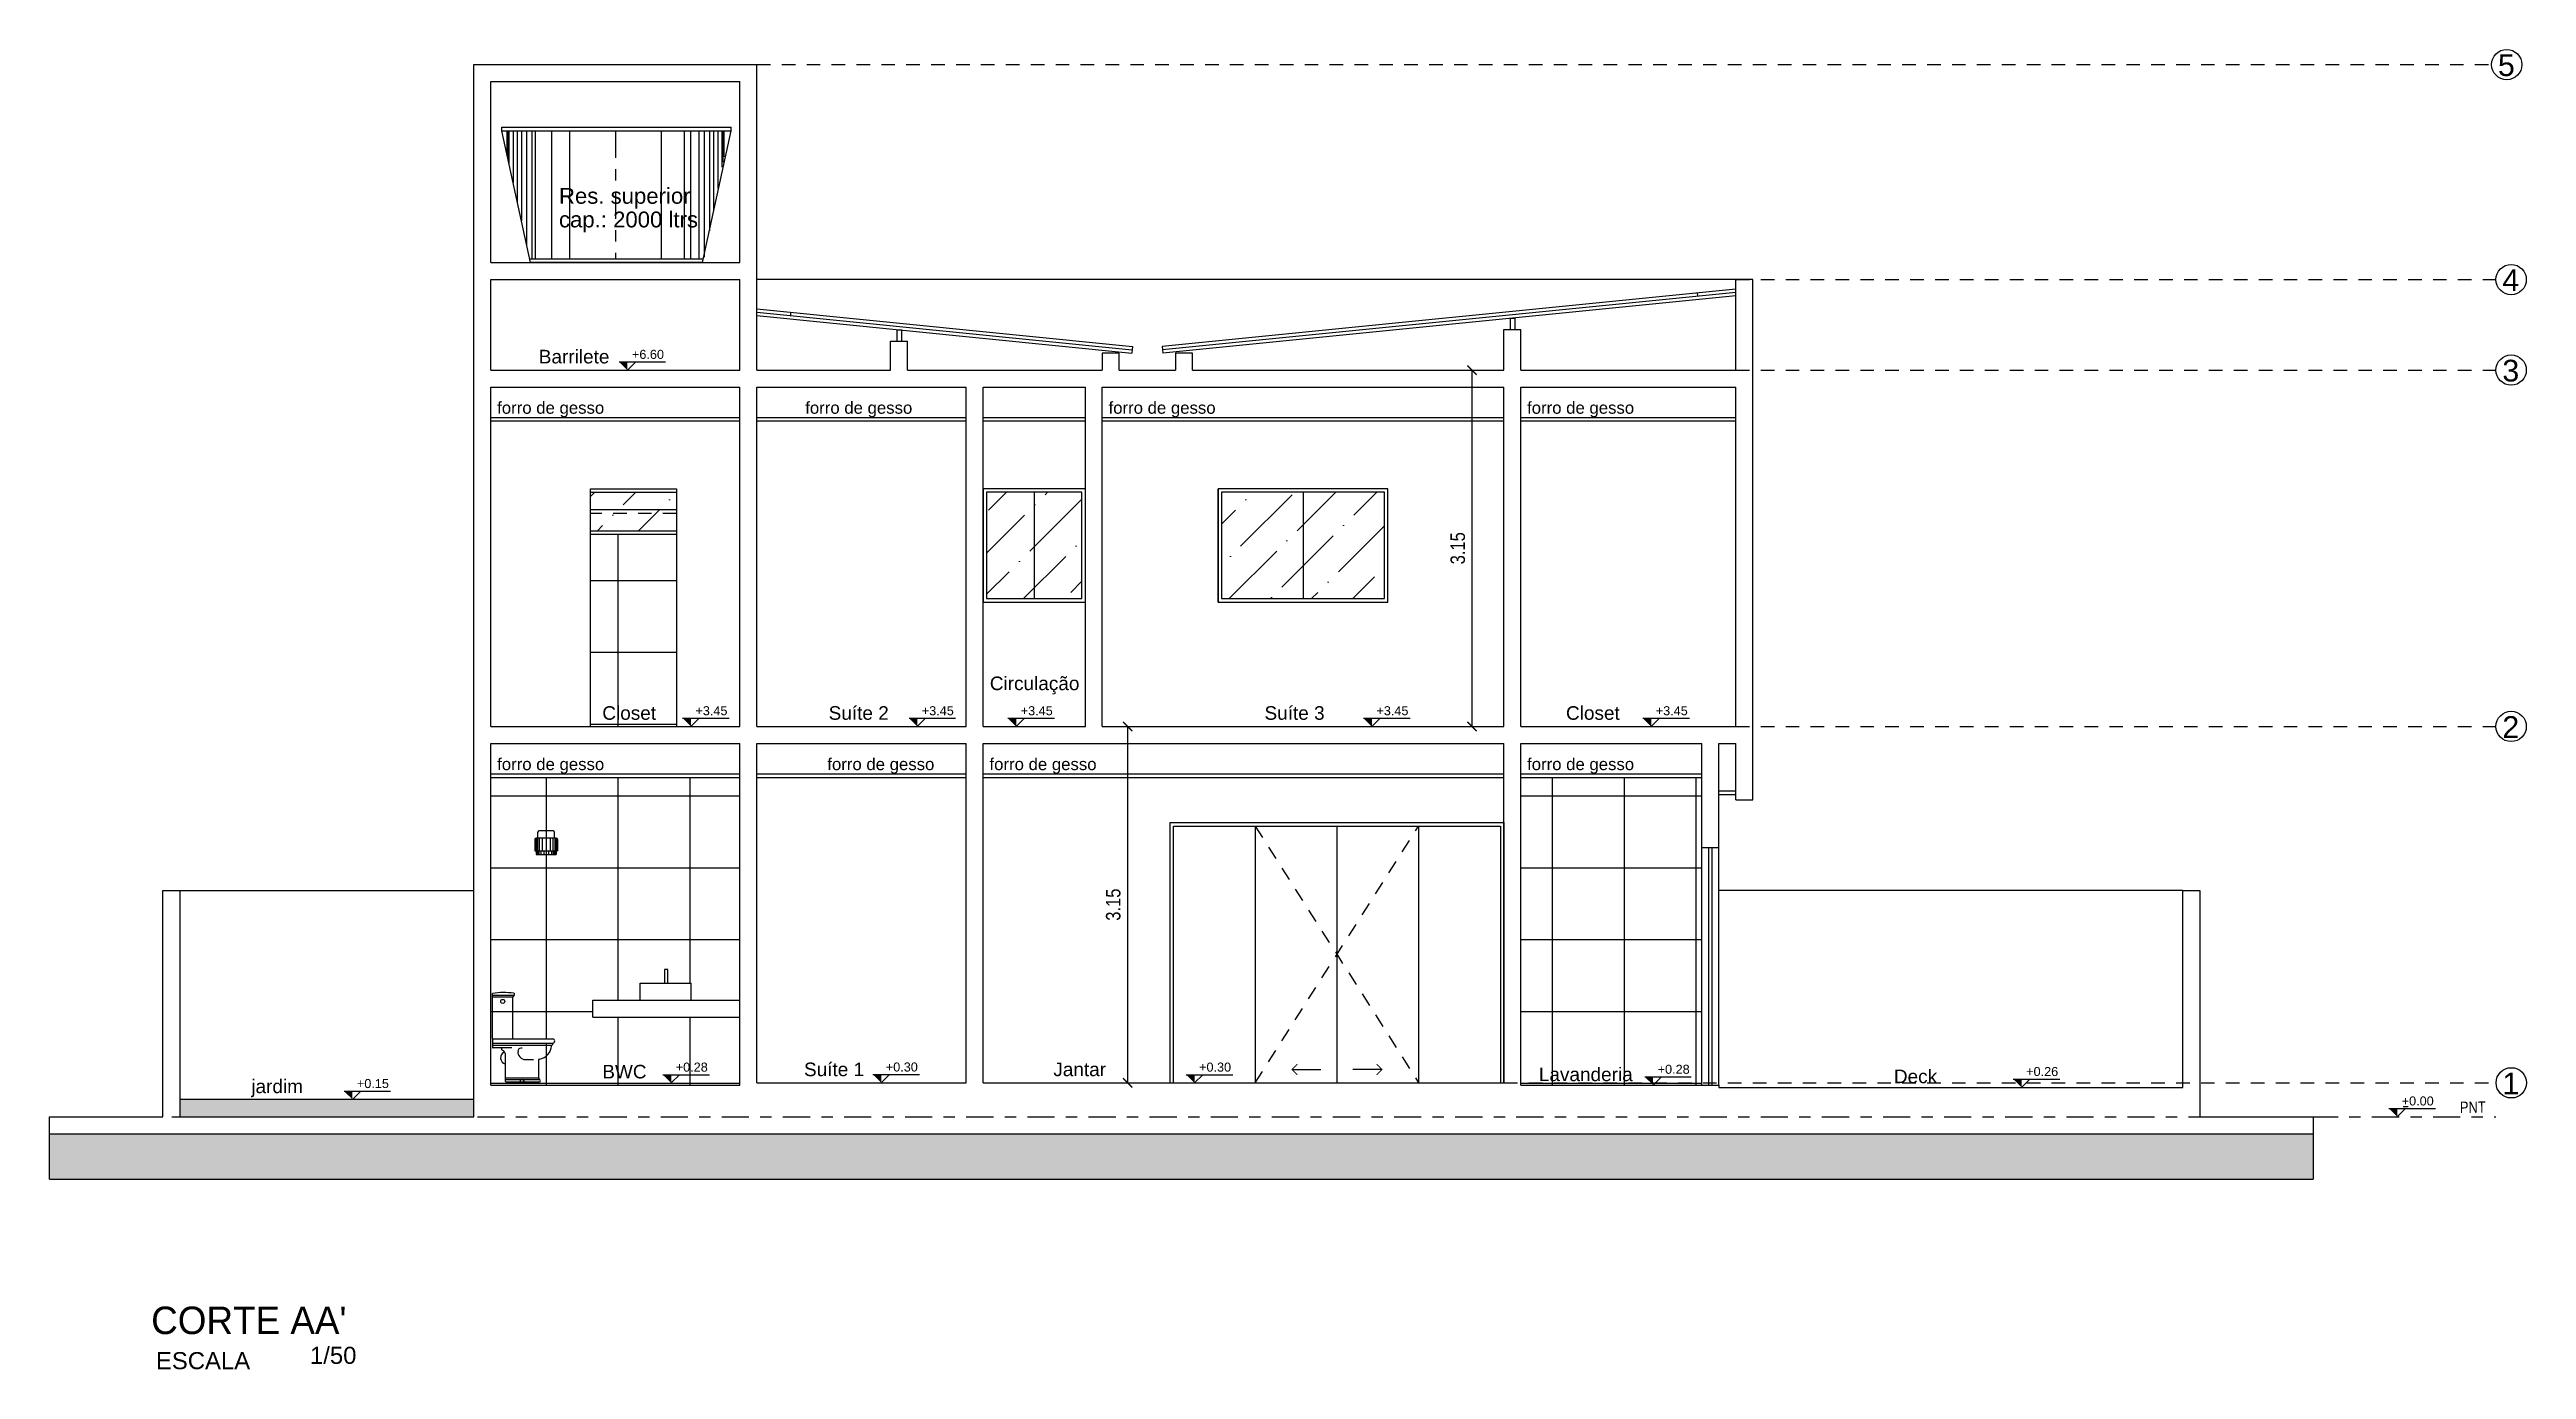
# Model space of a CAD drawing. Header units: millimetres. Extents: x 2150 to 2328, y 1207 to 1262.
# Drawn here: x 2149.67 to 2171.56, y 1227.62 to 1239.28 of the extents above; entities that cross this region are included whole.
import ezdxf

# ---------------------------------------------------------------- set-up
doc = ezdxf.new("R2010")
doc.units = ezdxf.units.MM
doc.header["$LTSCALE"] = 0.01
doc.linetypes.add('ACAD_ISO02W100', pattern=[15, 12, -3])
doc.linetypes.add('ACAD_ISO04W100', pattern=[30, 24, -3, 0, -3])
for name, color, linetype in [('Linha corte', 1, 'ACAD_ISO04W100'), ('LINHAS GERAIS', 7, 'Continuous'), ('LINHAS GERAIS.', 7, 'Continuous'), ('Parede', 210, 'Continuous'), ('PAREDE CORTADA 0.6', 210, 'Continuous'), ('PAREDE-VISTA-02', 163, 'Continuous'), ('PILAR', 3, 'Continuous'), ('texto', 7, 'Continuous'), ('TEXTO-02', 7, 'Continuous')]:
    doc.layers.add(name, color=color, linetype=linetype)
doc.layers.add('LINHA FINA       0.0', color=7, linetype='Continuous', lineweight=0)
doc.styles.add('100-AMBIENTE', font='ARIALN.TTF', dxfattribs={"height": 0.22})
doc.styles.add('ARIAL NARROW', font='ARIALN.TTF')
doc.styles.add('CP', font='swiss.ttf', dxfattribs={"height": 0.12})
doc.styles.add('STYLE1', font='arial.ttf', dxfattribs={"height": 0.35})
doc.styles.add('Utsaah', font='', dxfattribs={"height": 0.147484})
doc.styles.get('Utsaah').set_extended_font_data('Utsaah')
doc.dimstyles.new('1-75', dxfattribs={"dimscale": 75, "dimtxt": 0.0017, "dimasz": 0.0011, "dimexe": 0.02, "dimexo": 0.04, "dimgap": 0.0008, "dimtad": 3, "dimzin": 4, "dimdsep": 46, "dimtxsty": 'ARIAL NARROW', "dimblk": 'ARCHTICK', "dimcen": 0.0013, "dimse1": 1, "dimse2": 1, "dimclrd": 256, "dimclre": 256, "dimclrt": 7, "dimaunit": 1, "dimadec": 1, "dimazin": 0, "dimtfac": 1, "dimtix": 1, "dimtmove": 2, "dimatfit": 3, "dimldrblk": 'SETA', "dimfxl": 0, "dimtolj": 1, "dimtzin": 4, "dimarcsym": 0})
pattern_1 = [(360, (849.7729, 3619.6499), (2e-16, 0.635), []), (90, (849.7729, 3619.6499), (-0.635, 2e-16), [])]

msp = doc.modelspace()

# ---------------------------------------------------------------- texts
at = {"layer": 'LINHAS GERAIS', "style": 'Utsaah'}
msp.add_text("CORTE AA'", height=0.2434, dxfattribs=at).set_placement((2150.571, 1227.928))
at = {"layer": 'LINHAS GERAIS.', "insert": (2170.969, 1229.983), "char_height": 0.1, "width": 1.79122, "attachment_point": 1, "rotation": 0.3453, "style": '100-AMBIENTE'}
msp.add_mtext('PNT', dxfattribs=at)
at = {"layer": 'texto', "style": 'CP'}
for s, p in [('Barrilete', (2153.996, 1236.508)), ('Circulação', (2157.981, 1233.62)), ('Closet', (2154.557, 1233.358)), ('Suíte 2', (2156.557, 1233.358)), ('Suíte 3', (2160.408, 1233.358)), ('Closet', (2163.072, 1233.358)), ('jardim', (2151.456, 1230.058)), ('BWC', (2154.557, 1230.188)), ('Suíte 1', (2156.339, 1230.208)), ('Jantar', (2158.542, 1230.208)), ('Lavanderia', (2162.832, 1230.164)), ('Deck', (2165.969, 1230.146))]:
    msp.add_text(s, height=0.12, dxfattribs=at).set_placement(p)
at = {"layer": 'TEXTO-02', "style": 'STYLE1'}
for s, height, p in [('5', 0.192, (2171.306, 1239.048)), ('4', 0.192, (2171.345, 1237.148)), ('3', 0.192, (2171.345, 1236.348)), ('forro de gesso', 0.10593, (2153.628, 1236.063)), ('forro de gesso', 0.10593, (2156.35, 1236.063)), ('forro de gesso', 0.10593, (2159.03, 1236.063)), ('forro de gesso', 0.10593, (2162.728, 1236.063)), ('2', 0.192, (2171.345, 1233.198)), ('forro de gesso', 0.10593, (2153.628, 1232.913)), ('forro de gesso', 0.10593, (2156.545, 1232.913)), ('forro de gesso', 0.10593, (2157.978, 1232.913)), ('forro de gesso', 0.10593, (2162.728, 1232.913)), ('1', 0.192, (2171.346, 1230.048)), ('ESCALA', 0.151, (2150.613, 1227.618)), ('  1/50', 0.151, (2151.857, 1227.665))]:
    msp.add_text(s, height=height, dxfattribs=at).set_placement(p)
for tag, p in [('+6.60', (2154.819, 1236.548)), ('+3.45', (2155.38, 1233.398)), ('+3.45', (2157.38, 1233.398)), ('+3.45', (2158.254, 1233.398)), ('+3.45', (2161.397, 1233.398)), ('+3.45', (2163.865, 1233.398)), ('+0.15', (2152.389, 1230.103)), ('+0.28', (2155.206, 1230.248)), ('+0.30', (2157.062, 1230.249)), ('+0.30', (2159.83, 1230.248)), ('+0.28', (2163.882, 1230.229)), ('+0.26', (2167.138, 1230.209)), ('+0.00', (2170.456, 1229.949))]:
    msp.add_attdef(tag, p, '0.00', height=0.08, dxfattribs=at)

# ---------------------------------------------------------------- blocks, each defined once
blk = doc.blocks.new('_ArchTick')
at = {"color": 0, "linetype": 'ByBlock', "const_width": 0.15}
blk.add_lwpolyline([(-0.5, -0.5), (0.5, 0.5)], dxfattribs=at)
blk = doc.blocks.new('SETA')
at = {"color": 0}
blk.add_line((0, 0), (-1.5, 0), dxfattribs=at)
at = {"color": 0, "const_width": 0.1}
blk.add_lwpolyline([(-0.57, 0.57), (0, 0), (-0.57, -0.57)], dxfattribs=at)
blk = doc.blocks.new('fbs')
at = {"layer": 'LINHAS GERAIS.'}
for p, q in [((1441.616, 1203.841), (1441.616, 1204.239)), ((1441.806, 1204.219), (1441.616, 1204.219)), ((1441.796, 1204.206), (1441.616, 1204.206)), ((1441.796, 1203.841), (1441.796, 1204.206)), ((1441.802, 1204.21), (1441.806, 1204.219)), ((1441.616, 1203.831), (1441.616, 1203.761)), ((1441.616, 1203.8), (1442.148, 1203.8)), ((1441.616, 1203.78), (1442.138, 1203.78)), ((1441.621, 1203.836), (1441.791, 1203.836)), ((1441.695, 1203.756), (1441.621, 1203.756)), ((1441.787, 1203.756), (1441.695, 1203.756)), ((1441.695, 1203.751), (1441.695, 1203.756)), ((1441.731, 1203.613), (1441.731, 1203.698)), ((1441.791, 1203.836), (1442.148, 1203.836)), ((1442.148, 1203.8), (1442.148, 1203.79)), ((1441.731, 1203.461), (1441.731, 1203.613)), ((1442.021, 1203.49), (1441.731, 1203.49)), ((1442.031, 1203.476), (1441.731, 1203.476)), ((1441.908, 1203.653), (1441.977, 1203.653)), ((1442.021, 1203.646), (1442.021, 1203.49)), ((1441.736, 1203.456), (1442.031, 1203.456))]:
    blk.add_line(p, q, dxfattribs=at)
blk.add_circle((1441.706, 1204.168), 0.0175, dxfattribs=at)
for centre, radius, start, end in [((1441.717, 1203.545), 0.701, 82.7293, 98.2569), ((1441.796, 1204.212), 0.006, 270, 339.5545), ((1441.797, 1204.23), 0.0142, 312.2267, 51.2215), ((1441.653, 1203.717), 0.051, 30.1251, 30.1251), ((1441.621, 1203.841), 0.005, 180, 270), ((1441.621, 1203.831), 0.005, 90, 180), ((1441.621, 1203.761), 0.005, 180, 270), ((1441.745, 1203.67), 0.058, 114.8655, 256.032), ((1441.708, 1203.749), 0.0132, 174.5119, 239.4282), ((1441.68, 1203.691), 0.0516, 37.894, 65.3351), ((1441.68, 1203.691), 0.0516, 4.5586, 37.894), ((1441.791, 1203.841), 0.005, 270, 0), ((1441.911, 1203.723), 0.0702, 173.382, 267.5459), ((1441.871, 1203.725), 0.0312, 75.0966, 168.5927), ((1442.002, 1203.79), 0.137, 281.8866, 355.8585), ((1442.138, 1203.79), 0.01, 270, 0), ((1442.148, 1203.818), 0.018, 270, 90), ((1441.881, 1203.453), 0.0242, 98.9734, 170.7751), ((1441.873, 1203.453), 0.0242, 9.2249, 81.0266), ((1442.032, 1203.646), 0.011, 101.8866, 180), ((1442.017, 1203.477), 0.0139, 358.5559, 73.7774), ((1442.031, 1203.466), 0.01, 0, 90), ((1441.736, 1203.461), 0.005, 180, 270), ((1442.031, 1203.466), 0.01, 270, 0)]:
    blk.add_arc(centre, radius, start, end, dxfattribs=at)
blk = doc.blocks.new('de')
at = {"layer": 'LINHAS GERAIS.', "color": 5}
for p, q in [((2378.517, 1309.542), (2378.487, 1309.542)), ((2378.487, 1307.513), (2378.487, 1309.542)), ((2379.683, 1309.288), (2378.517, 1309.542)), ((2378.517, 1307.513), (2378.517, 1309.542)), ((2379.653, 1309.293), (2379.653, 1307.762)), ((2379.683, 1309.288), (2379.683, 1308.61)), ((2379.683, 1308.61), (2379.683, 1307.768)), ((2379.683, 1307.768), (2378.517, 1307.513)), ((2378.517, 1307.513), (2378.487, 1307.513))]:
    blk.add_line(p, q, dxfattribs=at)
at = {"layer": 'LINHAS GERAIS.', "color": 253}
for p, q in [((2378.517, 1309.477), (2378.747, 1309.477)), ((2378.517, 1309.468), (2378.795, 1309.468)), ((2378.517, 1309.459), (2378.838, 1309.459)), ((2378.517, 1309.422), (2379.027, 1309.422)), ((2378.517, 1309.385), (2379.214, 1309.385)), ((2378.517, 1309.348), (2379.401, 1309.348)), ((2378.517, 1309.302), (2379.634, 1309.302)), ((2378.517, 1309.256), (2379.653, 1309.256)), ((2378.517, 1309.182), (2379.653, 1309.182)), ((2378.517, 1309.126), (2379.653, 1309.126)), ((2378.517, 1308.923), (2379.653, 1308.923)), ((2378.517, 1308.112), (2379.653, 1308.112)), ((2378.517, 1307.953), (2379.653, 1307.953)), ((2378.517, 1307.81), (2379.653, 1307.81)), ((2378.517, 1307.779), (2379.653, 1307.779)), ((2378.517, 1307.733), (2379.525, 1307.733)), ((2378.517, 1307.687), (2379.313, 1307.687)), ((2378.517, 1307.65), (2379.145, 1307.65)), ((2378.517, 1307.613), (2378.976, 1307.613)), ((2378.517, 1307.576), (2378.805, 1307.576)), ((2378.517, 1307.567), (2378.766, 1307.567)), ((2378.517, 1307.558), (2378.723, 1307.558))]:
    blk.add_line(p, q, dxfattribs=at)
at = {"layer": 'LINHAS GERAIS.', "color": 253, "linetype": 'ACAD_ISO04W100'}
blk.add_line((2378.517, 1308.518), (2379.653, 1308.518), dxfattribs=at)
at = {"layer": 'texto', "style": 'CP'}
for s, p in [('Res. superior', (2379.163, 1308.019)), ('cap.: 2000 ltrs', (2379.372, 1308.019))]:
    blk.add_text(s, height=0.14, rotation=90, dxfattribs=at).set_placement(p)
blk = doc.blocks.new('*D485')
at = {"layer": 'Defpoints', "color": 0}
for p in [(2159.252, 1233.299), (2159.198, 1230.149), (2159.252, 1230.149)]:
    blk.add_point(p, dxfattribs=at)
at = {"layer": 'PILAR', "lineweight": -2}
blk.add_line((2159.198, 1233.299), (2159.198, 1230.149), dxfattribs=at)
at = {"layer": 'PILAR', "lineweight": -2, "xscale": 0.0825, "yscale": 0.0825, "zscale": 0.0825}
for p, rotation in [((2159.198, 1233.299), 90), ((2159.198, 1230.149), 270)]:
    blk.add_blockref('_ArchTick', p, dxfattribs=dict(at, rotation=rotation))
at = {"layer": 'PILAR', "color": 7, "insert": (2159.072, 1231.724), "char_height": 0.1275, "attachment_point": 5, "rotation": 90, "style": 'ARIAL NARROW'}
blk.add_mtext('\\A1;3.15', dxfattribs=at)
blk = doc.blocks.new('*D486')
at = {"layer": 'Defpoints', "color": 0}
for p in [(2160.46, 1236.449), (2160.46, 1233.299), (2162.241, 1233.299)]:
    blk.add_point(p, dxfattribs=at)
at = {"layer": 'PILAR', "lineweight": -2}
blk.add_line((2162.241, 1236.449), (2162.241, 1233.299), dxfattribs=at)
at = {"layer": 'PILAR', "lineweight": -2, "xscale": 0.0825, "yscale": 0.0825, "zscale": 0.0825}
for p, rotation in [((2162.241, 1236.449), 90), ((2162.241, 1233.299), 270)]:
    blk.add_blockref('_ArchTick', p, dxfattribs=dict(at, rotation=rotation))
at = {"layer": 'PILAR', "color": 7, "insert": (2162.116, 1234.874), "char_height": 0.1275, "attachment_point": 5, "rotation": 90, "style": 'ARIAL NARROW'}
blk.add_mtext('\\A1;3.15', dxfattribs=at)

# ---------------------------------------------------------------- dimensions: what is measured, and where the dimension line sits
at = {"layer": 'PILAR'}
for base, p1, p2, picture, middle in [((2162.241, 1233.299), (2160.46, 1236.449), (2160.46, 1233.299), '*D486', (2162.116, 1234.874)), ((2159.198, 1230.149), (2159.252, 1233.299), (2159.252, 1230.149), '*D485', (2159.072, 1231.724))]:
    dim = msp.add_linear_dim(base=base, p1=p1, p2=p2, angle=90, dimstyle='1-75', dxfattribs=at)
    dim.commit()
    dim.dimension.update_dxf_attribs({"geometry": picture, "text_midpoint": middle})

# ---------------------------------------------------------------- hatches: boundary and pattern name
at = {"layer": 'LINHA FINA       0.0'}
h = msp.add_hatch(dxfattribs=at)
h.set_pattern_fill('ANSI36', color=252, scale=0.081)
h.set_pattern_definition([(45, (-30.14309, 43.63757), (0.13638764, 0.500088013), [0.6429375, -0.1285875, 0, -0.1285875])])
h.paths.add_polyline_path([(2155.213, 1235.369), (2154.453, 1235.369), (2154.453, 1235.214), (2155.213, 1235.214)])
h.paths.add_polyline_path([(2155.213, 1235.214), (2154.453, 1235.214), (2154.453, 1235.182), (2155.213, 1235.182)])
h.paths.add_polyline_path([(2155.213, 1235.182), (2154.453, 1235.182), (2154.453, 1235.029), (2155.213, 1235.029)])
h.paths.add_polyline_path([(2158.795, 1235.369), (2157.953, 1235.369), (2157.953, 1234.429), (2158.795, 1234.429)])
h.paths.add_polyline_path([(2160.749, 1235.369), (2160.029, 1235.369), (2160.029, 1234.429), (2160.749, 1234.429)])
h.paths.add_polyline_path([(2161.469, 1235.369), (2160.749, 1235.369), (2160.749, 1234.429), (2161.469, 1234.429)])
at = {"layer": 'LINHAS GERAIS'}
h = msp.add_hatch(dxfattribs=at)
h.set_pattern_fill('NET', color=252, scale=0.2)
h.set_pattern_definition(pattern_1)
h.paths.add_polyline_path([(2155.213, 1234.999), (2154.453, 1234.999), (2154.453, 1233.299), (2155.213, 1233.299)])
h.paths.add_polyline_path([(2154.525, 1233.323), (2155.063, 1233.323), (2155.063, 1233.512), (2154.525, 1233.512)], flags=24)
h = msp.add_hatch(dxfattribs=at)
h.set_pattern_fill('NET', color=252, scale=0.2)
h.set_pattern_definition(pattern_1)
h.paths.add_polyline_path([(2153.573, 1232.849), (2153.573, 1230.129), (2155.773, 1230.129), (2155.773, 1230.729), (2154.473, 1230.729), (2154.473, 1230.879), (2154.892, 1230.879), (2154.892, 1231.029), (2155.107, 1231.029), (2155.107, 1231.15), (2155.136, 1231.15), (2155.136, 1231.029), (2155.342, 1231.029), (2155.342, 1230.879), (2155.773, 1230.879), (2155.773, 1232.849)])
h.paths.add_polyline_path([(2153.592, 1230.537, 0.414214), (2153.587, 1230.532), (2153.587, 1230.501), (2154.119, 1230.501, 1), (2154.119, 1230.537), (2153.762, 1230.537)], flags=16)
h.paths.add_polyline_path([(2153.772, 1230.917, -0.612151), (2153.767, 1230.907), (2153.587, 1230.907), (2153.587, 1230.94, -0.062452), (2153.762, 1230.943, -1.072879)], flags=16)
h.paths.add_polyline_path([(2155.186, 1230.226), (2155.509, 1230.226), (2155.509, 1230.348), (2155.186, 1230.348)], flags=24)
h.paths.add_polyline_path([(2154.525, 1230.153), (2154.969, 1230.153), (2154.969, 1230.342), (2154.525, 1230.342)], flags=24)
h = msp.add_hatch(dxfattribs=at)
h.set_pattern_fill('NET', color=252, scale=0.2)
h.set_pattern_definition(pattern_1)
h.paths.add_polyline_path([(2162.673, 1230.129), (2164.273, 1230.129), (2164.273, 1232.229), (2164.273, 1232.849), (2162.673, 1232.849)])
h.paths.add_polyline_path([(2163.862, 1230.207), (2164.185, 1230.207), (2164.185, 1230.329), (2163.862, 1230.329)], flags=24)
h.paths.add_polyline_path([(2162.801, 1230.13), (2163.681, 1230.13), (2163.681, 1230.314), (2162.801, 1230.314)], flags=24)
h = msp.add_hatch(color=94, dxfattribs=at)
h.dxf.hatch_style = 1
h.paths.add_polyline_path([(2153.423, 1229.849), (2153.423, 1230.003), (2150.823, 1230.003), (2150.823, 1229.849)])
h = msp.add_hatch(color=9, dxfattribs=at)
h.dxf.hatch_style = 1
h.paths.add_polyline_path([(2169.673, 1229.299), (2169.673, 1229.699), (2149.673, 1229.699), (2149.673, 1229.299)])

# ---------------------------------------------------------------- linework, layer by layer
for p, q in [((2154.706, 1236.521), (2155.116, 1236.521)), ((2154.779, 1236.448), (2154.852, 1236.521)), ((2155.267, 1233.371), (2155.677, 1233.371)), ((2155.34, 1233.298), (2155.413, 1233.371)), ((2157.267, 1233.371), (2157.677, 1233.371)), ((2157.34, 1233.298), (2157.413, 1233.371)), ((2158.14, 1233.371), (2158.551, 1233.371)), ((2158.214, 1233.298), (2158.287, 1233.371)), ((2161.283, 1233.371), (2161.694, 1233.371)), ((2161.357, 1233.298), (2161.43, 1233.371)), ((2163.752, 1233.371), (2164.162, 1233.371)), ((2163.825, 1233.298), (2163.898, 1233.371)), ((2155.092, 1230.221), (2155.503, 1230.221)), ((2155.166, 1230.148), (2155.239, 1230.221)), ((2156.948, 1230.222), (2157.359, 1230.222)), ((2157.022, 1230.149), (2157.095, 1230.222)), ((2159.717, 1230.221), (2160.127, 1230.221)), ((2159.79, 1230.148), (2159.863, 1230.221)), ((2163.768, 1230.202), (2164.179, 1230.202)), ((2163.842, 1230.129), (2163.915, 1230.202)), ((2167.024, 1230.182), (2167.435, 1230.182)), ((2167.097, 1230.109), (2167.171, 1230.182)), ((2152.275, 1230.076), (2152.686, 1230.076)), ((2152.349, 1230.003), (2152.422, 1230.076)), ((2170.343, 1229.922), (2170.753, 1229.922)), ((2170.416, 1229.849), (2170.489, 1229.922))]:
    msp.add_line(p, q)
for points in [[(2154.779, 1236.448), (2154.779, 1236.521), (2154.706, 1236.521)], [(2155.34, 1233.298), (2155.34, 1233.371), (2155.267, 1233.371)], [(2157.34, 1233.298), (2157.34, 1233.371), (2157.267, 1233.371)], [(2158.214, 1233.298), (2158.214, 1233.371), (2158.14, 1233.371)], [(2161.357, 1233.298), (2161.357, 1233.371), (2161.283, 1233.371)], [(2163.825, 1233.298), (2163.825, 1233.371), (2163.752, 1233.371)], [(2155.166, 1230.148), (2155.166, 1230.221), (2155.092, 1230.221)], [(2157.022, 1230.149), (2157.022, 1230.222), (2156.948, 1230.222)], [(2159.79, 1230.148), (2159.79, 1230.221), (2159.717, 1230.221)], [(2163.842, 1230.129), (2163.842, 1230.202), (2163.768, 1230.202)], [(2167.097, 1230.109), (2167.097, 1230.182), (2167.024, 1230.182)], [(2152.349, 1230.003), (2152.349, 1230.076), (2152.275, 1230.076)], [(2170.416, 1229.849), (2170.416, 1229.922), (2170.343, 1229.922)]]:
    msp.add_solid(points)
at = {"layer": 'Linha corte'}
msp.add_line((2149.673, 1229.849), (2171.289, 1229.849), dxfattribs=at)
at = {"layer": 'LINHAS GERAIS', "linetype": 'ACAD_ISO02W100'}
for p, q in [((2155.923, 1239.149), (2171.25, 1239.149)), ((2164.573, 1237.249), (2171.289, 1237.249)), ((2164.573, 1236.449), (2171.289, 1236.449)), ((2155.213, 1235.182), (2154.453, 1235.182)), ((2164.573, 1233.299), (2171.289, 1233.299)), ((2160.325, 1230.149), (2161.77, 1232.419)), ((2160.325, 1232.419), (2161.77, 1230.149)), ((2162.523, 1230.149), (2171.29, 1230.149))]:
    msp.add_line(p, q, dxfattribs=at)
at = {"layer": 'LINHAS GERAIS'}
for p, q in [((2164.573, 1237.249), (2155.923, 1237.249)), ((2155.923, 1236.99), (2159.243, 1236.658)), ((2155.923, 1236.96), (2159.24, 1236.628)), ((2156.223, 1236.93), (2156.223, 1236.96)), ((2164.573, 1237.165), (2159.503, 1236.658)), ((2164.573, 1237.135), (2159.506, 1236.628)), ((2164.573, 1237.105), (2159.509, 1236.599)), ((2164.231, 1237.131), (2164.234, 1237.101)), ((2155.923, 1236.93), (2159.237, 1236.599)), ((2159.243, 1236.658), (2159.237, 1236.599)), ((2159.503, 1236.658), (2159.509, 1236.599)), ((2153.573, 1236.029), (2155.773, 1236.029)), ((2153.573, 1235.999), (2155.773, 1235.999)), ((2155.923, 1236.029), (2157.773, 1236.029)), ((2155.923, 1235.999), (2157.773, 1235.999)), ((2157.923, 1236.029), (2158.825, 1236.029)), ((2157.923, 1235.999), (2158.825, 1235.999)), ((2158.975, 1236.029), (2162.523, 1236.029)), ((2158.975, 1235.999), (2162.523, 1235.999)), ((2162.673, 1236.029), (2164.573, 1236.029)), ((2162.673, 1235.999), (2164.573, 1235.999)), ((2154.453, 1233.299), (2154.453, 1235.399)), ((2154.453, 1235.399), (2155.213, 1235.399)), ((2154.453, 1235.369), (2155.213, 1235.369)), ((2155.213, 1235.214), (2154.453, 1235.214)), ((2155.213, 1235.399), (2155.213, 1233.299)), ((2158.374, 1235.369), (2158.374, 1234.429)), ((2159.999, 1234.399), (2159.999, 1235.399)), ((2160.749, 1235.369), (2160.749, 1234.429)), ((2161.499, 1234.399), (2161.499, 1235.399)), ((2154.453, 1235.029), (2155.213, 1235.029)), ((2154.453, 1234.999), (2155.213, 1234.999)), ((2159.573, 1230.149), (2159.573, 1232.449)), ((2159.573, 1232.449), (2162.523, 1232.449)), ((2160.325, 1232.419), (2160.325, 1230.149)), ((2161.048, 1232.419), (2161.048, 1230.149)), ((2161.77, 1232.419), (2161.77, 1230.149)), ((2164.273, 1230.129), (2164.273, 1232.229)), ((2164.333, 1230.129), (2164.333, 1232.229)), ((2164.363, 1230.129), (2164.363, 1232.229)), ((2164.423, 1230.129), (2164.423, 1232.229)), ((2150.823, 1231.849), (2153.423, 1231.849)), ((2168.523, 1231.849), (2164.423, 1231.849)), ((2154.473, 1230.729), (2154.473, 1230.879)), ((2154.473, 1230.879), (2155.773, 1230.879)), ((2154.892, 1231.029), (2155.342, 1231.029)), ((2154.892, 1230.879), (2154.892, 1231.029)), ((2155.342, 1230.879), (2155.342, 1231.029)), ((2154.473, 1230.729), (2155.773, 1230.729)), ((2153.423, 1230.003), (2150.823, 1230.003)), ((2170.47, 1229.94), (2170.512, 1229.94))]:
    msp.add_line(p, q, dxfattribs=at)
at = {"layer": 'LINHAS GERAIS', "color": 16}
for points in [[(2157.158, 1236.802), (2157.158, 1236.705), (2157.204, 1236.705), (2157.204, 1236.802)], [(2162.578, 1236.904), (2162.578, 1236.807), (2162.623, 1236.807), (2162.623, 1236.904)]]:
    msp.add_lwpolyline(points, close=True, dxfattribs=at)
at = {"layer": 'LINHAS GERAIS'}
for points in [[(2157.923, 1235.399), (2157.923, 1234.399), (2158.825, 1234.399), (2158.825, 1235.399)], [(2157.953, 1235.369), (2157.953, 1234.429), (2158.795, 1234.429), (2158.795, 1235.369)], [(2159.999, 1235.399), (2159.999, 1234.399), (2161.499, 1234.399), (2161.499, 1235.399)], [(2160.029, 1235.369), (2160.029, 1234.429), (2161.469, 1234.429), (2161.469, 1235.369)], [(2155.107, 1231.15), (2155.107, 1231.029), (2155.136, 1231.029), (2155.136, 1231.15)]]:
    msp.add_lwpolyline(points, close=True, dxfattribs=at)
for points in [[(2159.573, 1230.149), (2159.573, 1232.449), (2162.523, 1232.449), (2162.523, 1230.149)], [(2159.603, 1230.149), (2159.603, 1232.419), (2162.493, 1232.419), (2162.493, 1230.149)]]:
    msp.add_lwpolyline(points, dxfattribs=at)
at = {"layer": 'LINHAS GERAIS.'}
for p, q in [((2153.986, 1232.312), (2153.986, 1232.363)), ((2154.123, 1232.376), (2153.998, 1232.376)), ((2154.136, 1232.312), (2154.136, 1232.363)), ((2153.961, 1232.3), (2153.961, 1232.2)), ((2153.961, 1232.2), (2154.161, 1232.2)), ((2153.964, 1232.308), (2153.964, 1232.2)), ((2153.968, 1232.311), (2153.968, 1232.2)), ((2154.148, 1232.312), (2153.973, 1232.312)), ((2153.973, 1232.2), (2153.973, 1232.166)), ((2153.973, 1232.166), (2154.148, 1232.166)), ((2153.975, 1232.312), (2153.975, 1232.2)), ((2153.977, 1232.2), (2153.977, 1232.166)), ((2153.981, 1232.2), (2153.981, 1232.166)), ((2153.984, 1232.312), (2153.984, 1232.2)), ((2153.988, 1232.2), (2153.988, 1232.166)), ((2153.997, 1232.2), (2153.997, 1232.166)), ((2154, 1232.312), (2154, 1232.2)), ((2154.013, 1232.2), (2154.013, 1232.166)), ((2154.027, 1232.312), (2154.027, 1232.2)), ((2154.04, 1232.2), (2154.04, 1232.166)), ((2154.082, 1232.2), (2154.082, 1232.166)), ((2154.095, 1232.312), (2154.095, 1232.2)), ((2154.108, 1232.2), (2154.108, 1232.166)), ((2154.121, 1232.312), (2154.121, 1232.2)), ((2154.124, 1232.2), (2154.124, 1232.166)), ((2154.133, 1232.2), (2154.133, 1232.166)), ((2154.137, 1232.312), (2154.137, 1232.2)), ((2154.14, 1232.2), (2154.14, 1232.166)), ((2154.144, 1232.2), (2154.144, 1232.166)), ((2154.146, 1232.312), (2154.146, 1232.2)), ((2154.148, 1232.2), (2154.148, 1232.166)), ((2154.153, 1232.311), (2154.153, 1232.2)), ((2154.157, 1232.308), (2154.157, 1232.2)), ((2154.161, 1232.3), (2154.161, 1232.2))]:
    msp.add_line(p, q, dxfattribs=at)
for centre, start, end in [((2153.998, 1232.363), 90, 180), ((2154.123, 1232.363), 0, 90), ((2153.973, 1232.3), 90, 180), ((2154.148, 1232.3), 0, 90)]:
    msp.add_arc(centre, 0.0125, start, end, dxfattribs=at)
at = {"layer": 'Parede'}
for p, q in [((2153.423, 1239.149), (2155.923, 1239.149)), ((2155.923, 1236.449), (2155.923, 1239.149)), ((2153.573, 1238.999), (2155.773, 1238.999)), ((2155.773, 1237.399), (2155.773, 1238.999)), ((2153.573, 1237.399), (2155.773, 1237.399)), ((2153.573, 1237.249), (2155.773, 1237.249)), ((2155.773, 1236.449), (2155.773, 1237.249)), ((2164.573, 1236.449), (2164.573, 1237.249)), ((2164.723, 1237.249), (2164.573, 1237.249)), ((2164.723, 1232.649), (2164.723, 1237.249)), ((2162.523, 1236.449), (2162.523, 1236.807)), ((2162.523, 1236.807), (2162.673, 1236.807)), ((2162.673, 1236.449), (2162.673, 1236.807)), ((2157.103, 1236.449), (2157.103, 1236.705)), ((2157.103, 1236.705), (2157.253, 1236.705)), ((2157.253, 1236.449), (2157.253, 1236.705)), ((2159.123, 1236.599), (2158.973, 1236.599)), ((2158.973, 1236.599), (2158.973, 1236.449)), ((2159.123, 1236.449), (2159.123, 1236.599)), ((2159.773, 1236.599), (2159.623, 1236.599)), ((2159.623, 1236.599), (2159.623, 1236.449)), ((2159.773, 1236.449), (2159.773, 1236.599)), ((2153.573, 1236.449), (2155.773, 1236.449)), ((2153.573, 1236.299), (2155.773, 1236.299)), ((2155.773, 1233.299), (2155.773, 1236.299)), ((2155.923, 1236.449), (2157.103, 1236.449)), ((2155.923, 1236.299), (2157.773, 1236.299)), ((2155.923, 1233.299), (2155.923, 1236.299)), ((2157.253, 1236.449), (2158.973, 1236.449)), ((2157.773, 1233.299), (2157.773, 1236.299)), ((2157.923, 1236.299), (2158.825, 1236.299)), ((2157.923, 1233.299), (2157.923, 1236.299)), ((2158.825, 1233.299), (2158.825, 1236.299)), ((2158.975, 1236.299), (2162.523, 1236.299)), ((2158.975, 1233.299), (2158.975, 1236.299)), ((2159.123, 1236.449), (2159.623, 1236.449)), ((2159.773, 1236.449), (2162.523, 1236.449)), ((2162.523, 1233.299), (2162.523, 1236.299)), ((2162.673, 1236.449), (2164.573, 1236.449)), ((2162.673, 1236.299), (2164.573, 1236.299)), ((2162.673, 1233.299), (2162.673, 1236.299)), ((2164.573, 1233.299), (2164.573, 1236.299)), ((2153.573, 1233.299), (2155.773, 1233.299)), ((2155.923, 1233.299), (2157.773, 1233.299)), ((2157.923, 1233.299), (2158.825, 1233.299)), ((2158.975, 1233.299), (2162.523, 1233.299)), ((2162.673, 1233.299), (2164.573, 1233.299)), ((2153.573, 1233.149), (2155.773, 1233.149)), ((2155.923, 1233.149), (2157.773, 1233.149)), ((2157.923, 1233.149), (2162.523, 1233.149)), ((2162.673, 1233.149), (2164.273, 1233.149)), ((2164.423, 1233.149), (2164.573, 1233.149)), ((2164.573, 1232.649), (2164.573, 1233.149)), ((2164.573, 1232.649), (2164.723, 1232.649)), ((2150.673, 1229.849), (2150.673, 1231.849)), ((2150.673, 1231.849), (2150.823, 1231.849)), ((2150.823, 1231.849), (2150.823, 1229.849)), ((2168.523, 1230.109), (2168.523, 1231.849)), ((2168.523, 1231.849), (2168.673, 1231.849)), ((2168.673, 1231.849), (2168.673, 1229.849)), ((2153.573, 1230.129), (2155.773, 1230.129)), ((2155.923, 1230.149), (2157.773, 1230.149)), ((2157.923, 1230.149), (2162.523, 1230.149)), ((2162.673, 1230.129), (2164.423, 1230.129)), ((2164.423, 1230.129), (2164.423, 1230.109)), ((2164.423, 1230.109), (2168.523, 1230.109)), ((2149.673, 1229.849), (2150.673, 1229.849)), ((2149.673, 1229.299), (2149.673, 1229.849)), ((2150.823, 1229.849), (2153.423, 1229.849)), ((2168.673, 1229.849), (2169.673, 1229.849)), ((2169.673, 1229.849), (2169.673, 1229.299)), ((2149.673, 1229.699), (2169.673, 1229.699)), ((2149.673, 1229.299), (2169.673, 1229.299))]:
    msp.add_line(p, q, dxfattribs=at)
at = {"layer": 'Parede', "color": 0}
for p, q in [((2153.573, 1232.879), (2155.773, 1232.879)), ((2153.573, 1232.849), (2155.773, 1232.849)), ((2155.923, 1232.879), (2157.773, 1232.879)), ((2155.923, 1232.849), (2157.773, 1232.849)), ((2157.923, 1232.879), (2162.523, 1232.879)), ((2157.923, 1232.849), (2162.523, 1232.849)), ((2162.673, 1232.879), (2164.273, 1232.879)), ((2162.673, 1232.849), (2164.273, 1232.849)), ((2164.423, 1232.729), (2164.573, 1232.729)), ((2164.423, 1232.699), (2164.573, 1232.699))]:
    msp.add_line(p, q, dxfattribs=at)
at = {"layer": 'PAREDE CORTADA 0.6'}
for p, q in [((2153.423, 1229.849), (2153.423, 1239.149)), ((2153.573, 1237.399), (2153.573, 1238.999)), ((2153.573, 1236.449), (2153.573, 1237.249)), ((2153.573, 1233.299), (2153.573, 1236.299)), ((2153.573, 1230.129), (2153.573, 1233.149)), ((2155.773, 1230.129), (2155.773, 1233.149)), ((2155.923, 1230.149), (2155.923, 1233.149)), ((2157.773, 1230.149), (2157.773, 1233.149)), ((2157.923, 1230.149), (2157.923, 1233.149)), ((2162.523, 1230.149), (2162.523, 1233.149)), ((2162.673, 1230.129), (2162.673, 1233.149)), ((2164.273, 1232.229), (2164.273, 1233.149)), ((2164.423, 1232.229), (2164.423, 1233.149)), ((2164.273, 1232.229), (2164.423, 1232.229))]:
    msp.add_line(p, q, dxfattribs=at)
at = {"layer": 'PAREDE-VISTA-02', "ltscale": 0.05}
for centre in [(2171.384, 1239.149), (2171.423, 1237.249), (2171.423, 1236.449), (2171.423, 1233.299), (2171.424, 1230.149)]:
    msp.add_circle(centre, 0.134, dxfattribs=at)

# ---------------------------------------------------------------- block references
at = {"layer": 'LINHAS GERAIS', "rotation": 270}
msp.add_blockref('de', (846.155, 3617.082), dxfattribs=at)
at = {"layer": 'LINHAS GERAIS.'}
msp.add_blockref('fbs', (711.971, 26.701), dxfattribs=at)

msp.set_redraw_order([(e.dxf.handle, doc.entitydb.next_handle()) for e in msp.query("TEXT MTEXT ATTDEF DIMENSION ARC_DIMENSION")])  # texts and dimensions are drawn at this point

# ---------------------------------------------------------------- leaders
at = {"layer": 'LINHAS GERAIS'}
for points in [[(2160.651, 1230.267), (2160.907, 1230.267)], [(2161.445, 1230.267), (2161.189, 1230.267)]]:
    msp.add_leader(points, dimstyle='1-75', override={"dimgap": 0.0008, "dimtad": 0}, dxfattribs=at)

doc.saveas('drawing.dxf')
